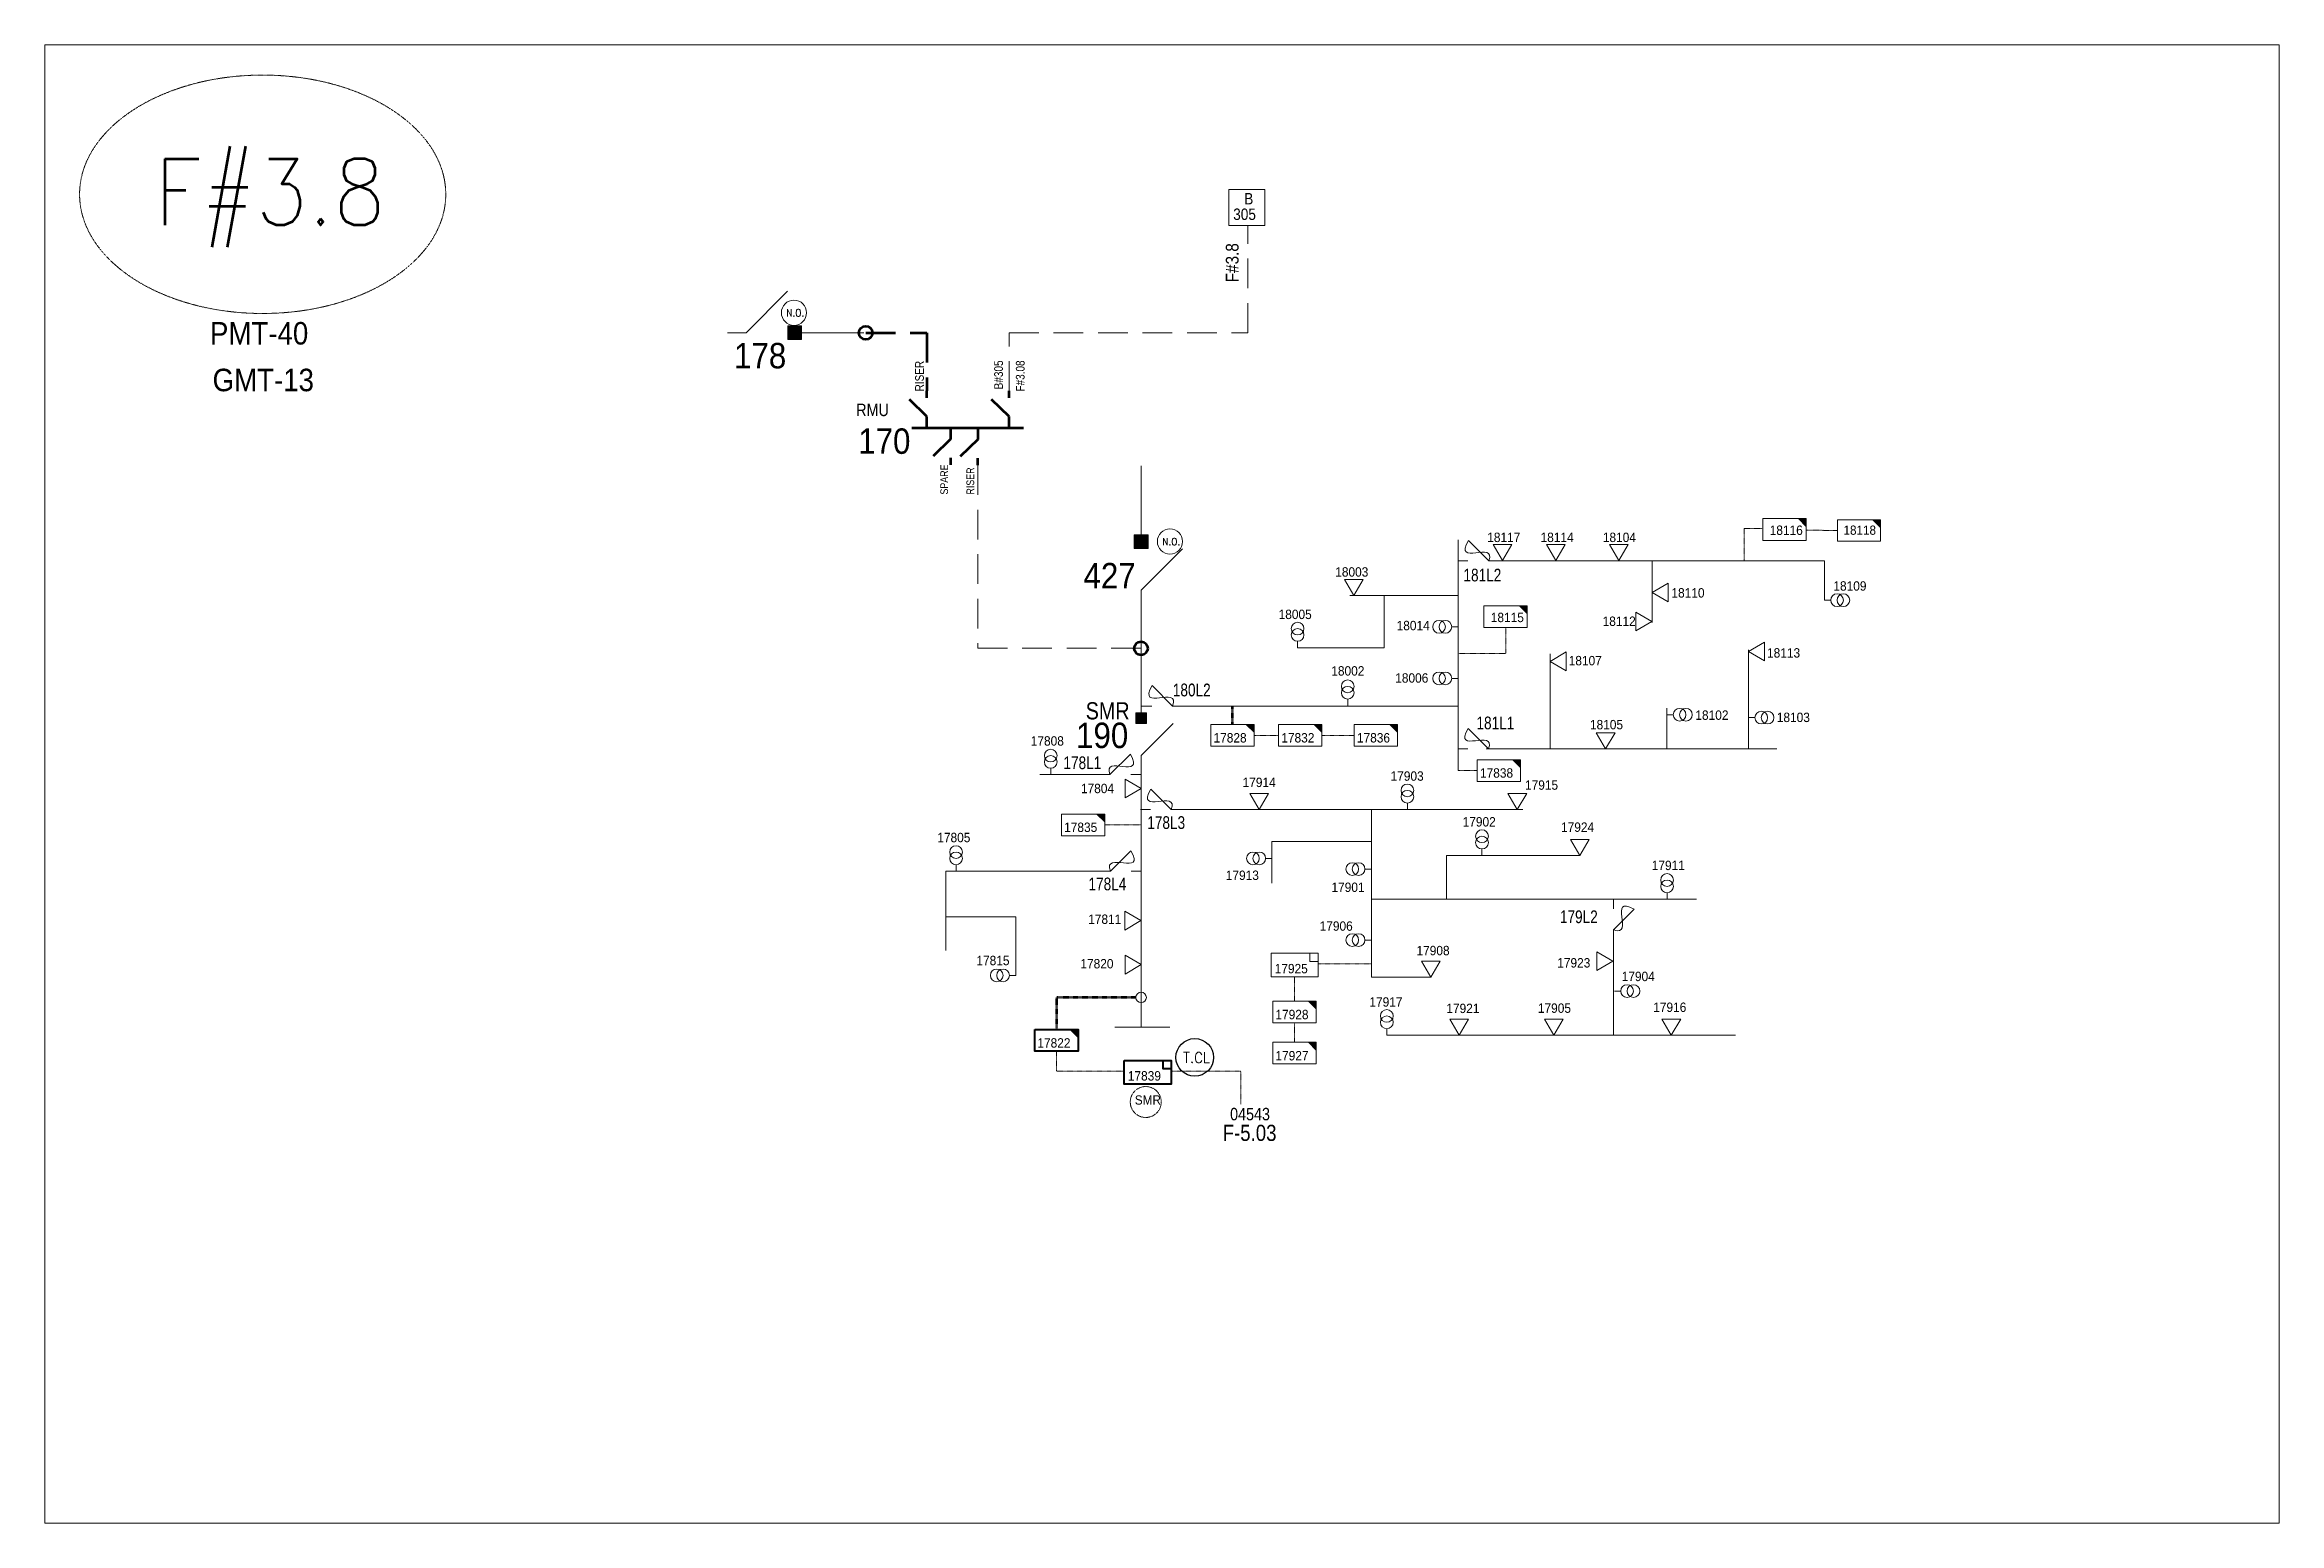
# Model space of a CAD drawing. Header units: metres. Extents: x 65984 to 144644, y -19036 to 23726.
# Drawn here: x 111707 to 112585, y 10792 to 11374 of the extents above; entities that cross this region are included whole.
import ezdxf
from ezdxf.enums import TextEntityAlignment as Align

# ---------------------------------------------------------------- set-up
doc = ezdxf.new("R2010")
doc.units = ezdxf.units.M
doc.header["$MEASUREMENT"] = 0
doc.linetypes.add('DGN Style 3', pattern=[0.013877, 0, -0.013877])
doc.linetypes.add('HIDDEN2', pattern=[2381.25, 1587.5, -793.75])
doc.layers.get('0').update_dxf_attribs({"color": 95, "lineweight": 40})
for name, color, linetype, lineweight in [('ABS', 7, 'Continuous', 40), ('ABS NUMBER', 112, 'Continuous', 30), ('d_eos', 111, 'Continuous', 40), ('d_eos no', 121, 'Continuous', 40), ('d_fco', 5, 'Continuous', 40), ('d_fco text', 95, 'Continuous', 40), ('d_oh branch', 94, 'Continuous', 40), ('d_switch', 95, 'Continuous', 40), ('d_tf', 1, 'Continuous', 40), ('d_tf no', 6, 'Continuous', 40), ('d_tf_200', 1, 'Continuous', 40), ('d_ug cable', 95, 'Continuous', 40), ('d_ug main line', 95, 'Continuous', 40), ('FDR  1  05', 172, 'Continuous', 40), ('fedr no', 95, 'Continuous', 40), ('GRID STATION 01', 7, 'Continuous', 40), ('Level 37', 7, 'Continuous', 0), ('O H MAIN FEEDER', 4, 'Continuous', 100), ('SW N O', 114, 'Continuous', 30)]:
    doc.layers.add(name, color=color, linetype=linetype, lineweight=lineweight)
doc.styles.add('NASKHF', font='naskhf.shx', dxfattribs={"height": 8})
doc.styles.add('Style-Arial', font='arial.ttf')
doc.styles.add('Style-ENGINEERING', font='ENGINEERING.shx')
doc.styles.add('Style-msdefault', font='msdefault.shx')
doc.styles.add('Style-STANDARD', font='STANDARD.shx')

msp = doc.modelspace()

# ---------------------------------------------------------------- texts
at = {"layer": 'ABS NUMBER', "color": 7, "lineweight": 13, "style": 'Style-Arial', "width": 0.88}
msp.add_text('178', height=10, dxfattribs=at).set_placement((111998.12, 11246.53), align=Align.RIGHT)
msp.add_text('427', height=10, dxfattribs=at).set_placement((112135.5, 11170.02), align=Align.TOP_RIGHT)
at = {"layer": 'ABS NUMBER', "color": 2, "lineweight": 13, "style": 'Style-Arial', "width": 0.88}
msp.add_text('190', height=10, dxfattribs=at).set_placement((112132.58, 11107.22), align=Align.TOP_RIGHT)
at = {"layer": 'd_eos no', "color": 7, "linetype": 'Continuous', "lineweight": 13, "style": 'Style-Arial', "width": 0.88}
for s, p in [('PMT-40', (111771.56, 11264.74)), ('GMT-13', (111772.58, 11246.38))]:
    msp.add_text(s, height=8.843, dxfattribs=at).set_placement(p, align=Align.TOP_LEFT)
at = {"layer": 'd_eos no', "color": 7, "linetype": 'Continuous', "lineweight": 140, "style": 'Style-Arial', "width": 0.88}
msp.add_text('170', height=10, dxfattribs=at).set_placement((112026.43, 11222.92), align=Align.TOP_LEFT)
at = {"layer": 'd_fco text', "color": 111, "linetype": 'Continuous', "lineweight": 13, "style": 'Style-msdefault', "width": 0.8}
for s, p in [('181L2', (112264.36, 11162.75)), ('180L2', (112150.11, 11117.59)), ('180L2', (112150.11, 11117.55)), ('178L3', (112140.06, 11065.43)), ('179L2', (112302.28, 11028.38))]:
    msp.add_text(s, height=5, dxfattribs=at).set_placement(p)
at = {"layer": 'd_fco text', "color": 7, "linetype": 'Continuous', "lineweight": 13, "style": 'Style-msdefault', "width": 0.8}
msp.add_text('181L1', height=5, dxfattribs=at).set_placement((112269.48, 11104.61))
at = {"layer": 'd_fco text', "color": 111, "linetype": 'Continuous', "lineweight": 13, "style": 'Style-msdefault', "width": 0.8}
for s, p in [('178L1', (112121.97, 11088.93)), ('178L4', (112131.82, 11041.29))]:
    msp.add_text(s, height=5, dxfattribs=at).set_placement(p, align=Align.RIGHT)
at = {"layer": 'd_switch', "color": 191, "linetype": 'Continuous', "lineweight": 30, "style": 'Style-ENGINEERING', "width": 0.857143}
for s, height, p in [('RISER', 3.43, (112048.79, 11237.48)), ('SPARE', 3.045, (112058.69, 11196.91)), ('RISER', 3.045, (112068.97, 11196.91))]:
    msp.add_text(s, height=height, rotation=90, dxfattribs=at).set_placement(p, align=Align.TOP_LEFT)
for s, p in [('B#305', (112079.87, 11249.65)), ('F#3.08', (112088.4, 11249.65))]:
    msp.add_text(s, height=3.43, rotation=90, dxfattribs=at).set_placement(p, align=Align.TOP_RIGHT)
at = {"layer": 'd_switch', "color": 2, "linetype": 'Continuous', "lineweight": 30, "ltscale": 0.9, "style": 'Style-ENGINEERING', "width": 0.857143}
msp.add_text('SMR', height=6.77, rotation=0.00263, dxfattribs=at).set_placement((112115.86, 11115.26), align=Align.TOP_LEFT)
at = {"layer": 'd_tf no', "color": 111, "linetype": 'Continuous', "lineweight": 13, "style": 'Style-msdefault', "width": 0.945946}
for s, height, p in [('18116', 3.7, (112384.76, 11184.73)), ('18118', 3.628, (112413.79, 11184.72)), ('18117', 3.7, (112273.71, 11181.93)), ('18114', 3.7, (112294.68, 11181.93)), ('18104', 3.7, (112319.16, 11181.93)), ('18003', 3.7, (112213.95, 11168.33)), ('18110', 3.7, (112346.13, 11160.11)), ('18109', 3.7, (112409.79, 11162.81)), ('18005', 3.7, (112191.69, 11151.65)), ('18115', 3.7, (112275.1, 11150.44)), ('18112', 3.7, (112319.07, 11148.94)), ('18107', 3.7, (112305.74, 11133.45)), ('18113', 3.7, (112383.71, 11136.49)), ('18002', 3.7, (112212.4, 11129.42)), ('18102', 3.7, (112355.53, 11112.02)), ('18103', 3.7, (112387.55, 11111.15)), ('17828', 3.7, (112166.1, 11103.11)), ('17832', 3.7, (112192.75, 11103.11)), ('17836', 3.7, (112222.48, 11103.11)), ('17903', 3.7, (112235.71, 11088.07)), ('17838', 3.7, (112270.86, 11089.28)), ('17804', 3.7, (112113.98, 11083.19)), ('17914', 3.7, (112177.53, 11085.59)), ('17915', 3.7, (112288.56, 11084.53)), ('17902', 3.7, (112264.04, 11070.07)), ('17805', 3.7, (112057.5, 11063.9)), ('17835', 3.7, (112107.37, 11067.93)), ('17924', 3.7, (112302.72, 11067.97)), ('17911', 3.7, (112338.38, 11052.95)), ('17913', 3.7, (112170.92, 11049.05)), ('17901', 3.7, (112212.47, 11044.34)), ('17811', 3.7, (112116.83, 11031.78)), ('17906', 3.7, (112207.82, 11029.09)), ('17908', 3.7, (112245.9, 11019.45)), ('17815', 3.7, (112072.88, 11015.54)), ('17820', 3.7, (112113.76, 11014.28)), ('17925', 3.7, (112190.15, 11012.35)), ('17923', 3.7, (112301.23, 11014.63)), ('17904', 3.7, (112326.57, 11009.28)), ('17917', 3.7, (112227.38, 10999.24)), ('17921', 3.7, (112257.63, 10996.72)), ('17905', 3.7, (112293.62, 10996.81)), ('17916', 3.7, (112338.97, 10997.16)), ('17927', 3.7, (112190.44, 10978.11))]:
    msp.add_text(s, height=height, dxfattribs=at).set_placement(p, align=Align.TOP_LEFT)
for s, p in [('18014', (112251.1, 11147.25)), ('18006', (112250.55, 11126.63))]:
    msp.add_text(s, height=3.7, dxfattribs=at).set_placement(p, align=Align.TOP_RIGHT)
for s, p in [('18105', (112314.09, 11104.58)), ('17808', (112094.25, 11098.18))]:
    msp.add_text(s, height=3.7, dxfattribs=at).set_placement(p)
at = {"layer": 'd_tf no', "color": 111, "linetype": 'Continuous', "lineweight": 40, "style": 'Style-msdefault', "width": 0.945946}
msp.add_text('17822', height=3.7, dxfattribs=at).set_placement((112096.85, 10983.13), align=Align.TOP_LEFT)
at = {"layer": 'd_tf no', "color": 2, "linetype": 'Continuous', "lineweight": 40, "style": 'Style-msdefault', "width": 0.945946}
msp.add_text('17839', height=3.7, dxfattribs=at).set_placement((112132.41, 10970.18), align=Align.TOP_LEFT)
at = {"layer": 'd_tf no', "color": 1, "linetype": 'Continuous', "lineweight": 40, "style": 'Style-msdefault', "width": 0.945946}
msp.add_text('SMR', height=3.652, dxfattribs=at).set_placement((112135.16, 10960.67), align=Align.TOP_LEFT)
at = {"layer": 'd_tf no', "color": 111, "linetype": 'Continuous', "lineweight": 13, "insert": (112190.44, 10994.3), "char_height": 3.7, "attachment_point": 1, "style": 'NASKHF'}
msp.add_mtext('\\Fmsdefault;\\H1x;\\W0.945946;17928\\P', dxfattribs=at)
at = {"layer": 'fedr no', "color": 6, "linetype": 'Continuous', "lineweight": 13, "insert": (111795.17, 11311.57), "char_height": 26.114, "attachment_point": 5, "style": 'Style-STANDARD'}
msp.add_mtext('F#3.8\\P', dxfattribs=at)
at = {"layer": 'GRID STATION 01', "color": 30, "linetype": 'Continuous', "lineweight": 13, "style": 'Style-msdefault', "width": 0.888889}
for s, p in [('B', (112178.17, 11315.48)), ('305', (112173.84, 11309.38))]:
    msp.add_text(s, height=4.5, dxfattribs=at).set_placement(p, align=Align.TOP_LEFT)
at = {"layer": 'GRID STATION 01', "color": 30, "linetype": 'Continuous', "lineweight": 13, "style": 'Style-msdefault', "width": 0.9}
msp.add_text('F#3.8', height=5, rotation=90, dxfattribs=at).set_placement((112170.94, 11280.37), align=Align.TOP_LEFT)
at = {"layer": 'Level 37', "color": 7, "linetype": 'Continuous', "lineweight": 100, "style": 'Style-msdefault', "width": 0.86}
for s, p in [('RMU', (112038.47, 11232.65)), ('04543', (112188.29, 10955.75))]:
    msp.add_text(s, height=4.9, rotation=0.00037, dxfattribs=at).set_placement(p, align=Align.TOP_RIGHT)
at = {"layer": 'Level 37', "color": 55, "linetype": 'Continuous', "lineweight": 100, "ltscale": 1.199674, "style": 'Style-msdefault', "width": 0.86}
msp.add_text('F-5.03 ', height=6.368, rotation=0.00037, dxfattribs=at).set_placement((112192.89, 10949.11), align=Align.TOP_RIGHT)

# ---------------------------------------------------------------- blocks, each defined once
blk = doc.blocks.new('ABS2_1_1')
at = {"color": 0, "linetype": 'ByBlock', "lineweight": -2, "ltscale": 500}
for q in [(-29900, 43500), (0, 0)]:
    blk.add_line((0, 13600), q, dxfattribs=at)
at = {"color": 0, "linetype": 'ByBlock', "lineweight": -2, "ltscale": 500, "flags": 128}
for points in [[(5000, 43600), (-5000, 43600), (-5000, 53600), (5000, 53600)], [(3791, 49653), (3791, 49653), (3791, 49653)]]:
    blk.add_lwpolyline(points, close=True, dxfattribs=at)
at = {"color": 0, "linetype": 'ByBlock', "lineweight": -2, "ltscale": 500}
for points in [[(5000, 43600), (-5000, 43600), (5000, 53600), (-5000, 53600)], [(3791, 49653), (3791, 49653), (3791, 49653)]]:
    blk.add_solid(points, dxfattribs=at)
blk = doc.blocks.new('*U1008')
at = {"layer": 'SW N O', "color": 3, "lineweight": 13, "ltscale": 0.426762}
blk.add_circle((0, 0), 16.8, dxfattribs=at)
at = {"layer": 'SW N O', "color": 3, "lineweight": 13, "style": 'Style-STANDARD'}
blk.add_text('N.O.', height=9.6, dxfattribs=at).set_placement((1.7, -0.2), align=Align.MIDDLE_CENTER)
blk = doc.blocks.new('TFU_122')
at = {"layer": 'd_tf_200', "color": 111, "linetype": 'Continuous', "lineweight": 13}
blk.add_line((0, 10), (0, 0), dxfattribs=at)
at = {"layer": 'd_tf_200', "color": 111, "linetype": 'Continuous', "lineweight": 13, "extrusion": (0, 0, -1)}
for centre in [(0, 30), (0, 20)]:
    blk.add_circle(centre, 10, dxfattribs=at)
blk = doc.blocks.new('TF_8')
at = {"color": 0, "linetype": 'ByBlock', "lineweight": -2}
blk.add_line((6.3, 4.95), (9.9, 1.35), dxfattribs=at)
blk.add_3dface([(-10.1, 4.95), (9.9, 4.95), (9.9, -5.05), (-10.1, -5.05)], dxfattribs=at)
blk = doc.blocks.new('exist.us-1000kva')
at = {"color": 0, "linetype": 'ByBlock', "lineweight": -2, "flags": 128}
blk.add_lwpolyline([(40, 12.9), (32.8, 20), (40, 20)], close=True, dxfattribs=at)
at = {"color": 0, "linetype": 'ByBlock', "lineweight": -2, "extrusion": (0, 0, -1)}
blk.add_solid([(-40, 12.9), (-32.8, 20), (-40, 20)], dxfattribs=at)
at = {"color": 0, "linetype": 'ByBlock', "lineweight": -2, "xscale": 2, "yscale": 2}
blk.add_blockref('TF_8', (20.2, 10.1), dxfattribs=at)
blk = doc.blocks.new('*U1175')
at = {"layer": 'd_fco', "color": 111, "linetype": 'Continuous', "lineweight": 13}
blk.add_line((-4.6, 4.2), (-10.1, 4.2), dxfattribs=at)
at = {"layer": 'd_fco', "color": 111, "linetype": 'Continuous', "lineweight": 13, "extrusion": (0, 0, -1), "flags": 128}
blk.add_lwpolyline([(-13, 4.2), (-7.1, 4.2), (4.4, -7.3)], dxfattribs=at)
at = {"layer": 'd_fco', "color": 111, "linetype": 'Continuous', "lineweight": 13}
blk.add_open_spline([(-4.4, -7.3), (-13, 7.7), (11.6, -7.7), (7.1, 4.2)], degree=3, dxfattribs=at)
blk = doc.blocks.new('*U1012')
at = {"layer": 'd_fco', "color": 7, "linetype": 'Continuous', "lineweight": 13}
blk.add_line((-4.6, 4.2), (-10.1, 4.2), dxfattribs=at)
at = {"layer": 'd_fco', "color": 7, "linetype": 'Continuous', "lineweight": 13, "flags": 128}
blk.add_lwpolyline([(13, 4.2), (7.1, 4.2), (-4.4, -7.3)], dxfattribs=at)
at = {"layer": 'd_fco', "color": 7, "linetype": 'Continuous', "lineweight": 13}
blk.add_open_spline([(-4.4, -7.3), (-13, 7.7), (11.6, -7.7), (7.1, 4.2)], degree=3, dxfattribs=at)
blk = doc.blocks.new('TF3')
at = {"color": 0, "linetype": 'ByBlock', "lineweight": -2}
for p, q in [((11.3, 9), (18.3, 9)), ((18.3, 9), (18.3, 2))]:
    blk.add_line(p, q, dxfattribs=at)
at = {"color": 0, "linetype": 'ByBlock', "lineweight": -2, "flags": 128}
blk.add_lwpolyline([(18.3, 2), (11.3, 2), (11.3, 9)], dxfattribs=at)
at = {"color": 0, "linetype": 'ByBlock', "lineweight": -2}
blk.add_3dface([(-21.7, 9), (18.3, 9), (18.3, -11), (-21.7, -11)], dxfattribs=at)
blk = doc.blocks.new('TRA1_1033')
at = {"layer": 'd_tf', "color": 111, "linetype": 'Continuous', "lineweight": 13, "ltscale": 0.000236361, "flags": 128}
blk.add_lwpolyline([(10, -17), (0, 0), (-10, -17)], close=True, dxfattribs=at)
blk = doc.blocks.new('TRA1_1032')
at = {"layer": 'd_tf', "color": 111, "linetype": 'Continuous', "lineweight": 13, "ltscale": 0.000236361, "xscale": 1.000046566207833, "yscale": 1.000046566207833, "zscale": 1.000046566207833, "rotation": 180}
blk.add_blockref('TRA1_1033', (0, 0), dxfattribs=at)
blk = doc.blocks.new('*U3379')
at = {"layer": 'SW N O', "color": 1, "ltscale": 0.426762}
blk.add_circle((0, 0), 16.8, dxfattribs=at)
at = {"layer": 'SW N O', "color": 1, "style": 'Style-STANDARD'}
blk.add_text('T.CL', height=9.6, dxfattribs=at).set_placement((1.7, -0.2), align=Align.MIDDLE_CENTER)

# ---------------------------------------------------------------- linework, layer by layer
at = {"layer": 'd_eos', "color": 7, "linetype": 'Continuous', "lineweight": 211, "ltscale": 0.625574}
for p, q in [((112053.39, 11234.91), (112053.39, 11237.68)), ((112085.72, 11234.91), (112085.72, 11237.68)), ((112053.38, 11227.62), (112046.52, 11234.28)), ((112053.38, 11223.06), (112053.38, 11227.62)), ((112085.71, 11227.61), (112078.85, 11234.27)), ((112085.71, 11223.06), (112085.71, 11227.61)), ((112091.35, 11223.06), (112047.52, 11223.06)), ((112062.71, 11223.2), (112062.71, 11218.64)), ((112073.41, 11223.06), (112073.41, 11218.5)), ((112062.71, 11218.64), (112055.84, 11211.98)), ((112062.71, 11211.35), (112062.71, 11208.58)), ((112073.41, 11218.5), (112066.55, 11211.84)), ((112073.41, 11208.44), (112073.41, 11211.21))]:
    msp.add_line(p, q, dxfattribs=at)
at = {"layer": 'd_oh branch', "color": 111, "linetype": 'Continuous', "lineweight": 13}
for p, q in [((112262.27, 11179.15), (112262.27, 11088.35)), ((112276.39, 11170.81), (112406.26, 11170.81)), ((112338.59, 11146.66), (112338.59, 11170.81)), ((112406.26, 11155.38), (112406.26, 11170.81)), ((112219.68, 11157.27), (112262.27, 11157.27)), ((112233.19, 11157.27), (112233.19, 11136.7)), ((112199.12, 11136.7), (112233.19, 11136.7)), ((112298.42, 11096.91), (112298.42, 11134.26)), ((112376.41, 11096.91), (112376.41, 11135.79)), ((112149.99, 11113.75), (112262.27, 11113.75)), ((112344.32, 11096.91), (112344.32, 11112.85)), ((112273.32, 11096.91), (112387.54, 11096.91)), ((112274.43, 11096.91), (112333.12, 11096.91)), ((112097.83, 11086.78), (112123.96, 11086.78)), ((112152.26, 11073.04), (112287.65, 11073.04)), ((112228.25, 11073.04), (112228.25, 11007.11)), ((112188.99, 11060.52), (112228.25, 11060.52)), ((112188.99, 11060.52), (112188.99, 11044.05)), ((112257.66, 11054.94), (112257.66, 11037.84)), ((112257.66, 11054.94), (112310.25, 11054.94)), ((112060.87, 11048.82), (112121.44, 11048.82)), ((112060.87, 11017.66), (112060.87, 11048.82)), ((112228.25, 11037.84), (112355.98, 11037.84)), ((112060.87, 11030.87), (112088.38, 11030.87)), ((112088.38, 11007.81), (112088.38, 11030.87)), ((112323.39, 10984.38), (112323.39, 11022.69)), ((112228.25, 11007.11), (112251.54, 11007.11)), ((112234.23, 10984.38), (112371.28, 10984.38))]:
    msp.add_line(p, q, dxfattribs=at)
at = {"layer": 'd_ug cable', "color": 111, "linetype": 'DGN Style 3', "lineweight": 13}
for p, q in [((112411.38, 11182.83), (112399.12, 11182.85)), ((112182.07, 11102.22), (112191.66, 11102.22)), ((112208.73, 11102.22), (112221.39, 11102.22)), ((112123.34, 11067.03), (112137.5, 11067.03)), ((112228.26, 11012.4), (112207.24, 11012.4)), ((112197.97, 10997.74), (112197.97, 11007.25)), ((112197.97, 10981.55), (112197.97, 10989.18))]:
    msp.add_line(p, q, dxfattribs=at)
at = {"layer": 'd_ug cable', "color": 1, "linetype": 'DGN Style 3', "lineweight": 13}
for p, q in [((112176.88, 10970.23), (112149.5, 10970.23)), ((112176.88, 10957.2), (112176.88, 10970.23))]:
    msp.add_line(p, q, dxfattribs=at)
at = {"layer": 'd_ug cable', "color": 111, "linetype": 'DGN Style 3', "lineweight": 13, "flags": 128}
for points in [[(112382.05, 11183.62), (112374.74, 11183.62), (112374.74, 11170.81)], [(112281.01, 11144.61), (112281.01, 11134.42), (112262.27, 11134.42)], [(112262.27, 11088.35), (112269.77, 11088.35)], [(112130.96, 10970.23), (112104.37, 10970.23), (112104.37, 10978.04)]]:
    msp.add_lwpolyline(points, dxfattribs=at)
at = {"layer": 'd_ug cable', "color": 111, "linetype": 'DGN Style 3', "lineweight": 100, "flags": 128}
for points in [[(112173.54, 11106.48), (112173.54, 11113.75)], [(112135.59, 10999.17), (112104.37, 10999.17), (112104.37, 10986.57)]]:
    msp.add_lwpolyline(points, dxfattribs=at)
at = {"layer": 'd_ug cable', "color": 7, "linetype": 'Continuous', "lineweight": 13}
msp.add_circle((112137.64, 10999.17), 2.05, dxfattribs=at)
at = {"layer": 'd_ug cable', "color": 2, "linetype": 'DGN Style 3', "lineweight": 13}
msp.add_circle((112139.46, 10958.05), 6.09, dxfattribs=at)
at = {"layer": 'd_ug main line', "color": 30, "linetype": 'HIDDEN2', "lineweight": 13, "ltscale": 0.00735}
for points in [[(112085.72, 11237.68), (112085.72, 11260.54), (112179.58, 11260.54), (112179.58, 11302.7)], [(112073.41, 11208.44), (112073.41, 11136.49), (112137.64, 11136.49)]]:
    msp.add_lwpolyline(points, dxfattribs=at)
at = {"layer": 'd_ug main line', "color": 30, "linetype": 'HIDDEN2', "lineweight": 140, "ltscale": 0.00735}
msp.add_lwpolyline([(112029.38, 11260.48), (112053.39, 11260.48), (112053.39, 11237.68)], dxfattribs=at)
at = {"layer": 'fedr no', "color": 82, "linetype": 'DGN Style 3', "lineweight": 13, "true_color": 0x1dc70e}
msp.add_ellipse((111792.28, 11314.98), major_axis=(71.98, 0), ratio=0.651175, dxfattribs=at)
at = {"layer": 'GRID STATION 01', "color": 30, "lineweight": 13, "ltscale": 0.379284, "flags": 128}
msp.add_lwpolyline([(112186.31, 11316.9), (112172.12, 11316.9), (112172.12, 11302.7), (112186.31, 11302.7)], close=True, dxfattribs=at)
at = {"layer": 'O H MAIN FEEDER', "color": 30, "lineweight": 13, "ltscale": 30}
msp.add_line((112028.57, 11260.54), (112004.37, 11260.54), dxfattribs=at)
at = {"layer": 'O H MAIN FEEDER', "color": 111, "lineweight": 13, "ltscale": 30}
for p, q in [((112137.64, 11181.35), (112137.64, 11208.15)), ((112137.64, 11108.98), (112137.64, 11151.91)), ((112137.64, 10987.53), (112137.64, 11089.75)), ((112127.24, 10987.53), (112148.99, 10987.53))]:
    msp.add_line(p, q, dxfattribs=at)
at = {"layer": 'O H MAIN FEEDER', "color": 140, "linetype": 'Continuous', "lineweight": 13, "flags": 128}
msp.add_lwpolyline([(111706.58, 11373.8), (112585.11, 11373.8), (112585.11, 10792.39), (111706.58, 10792.39)], close=True, dxfattribs=at)
at = {"layer": 'O H MAIN FEEDER', "color": 30, "lineweight": 211, "ltscale": 0.488306}
for centre in [(112029.38, 11260.48), (112137.62, 11136.43)]:
    msp.add_circle(centre, 2.66, dxfattribs=at)
at = {"layer": 'O H MAIN FEEDER', "color": 30, "lineweight": 13, "ltscale": 0.488306}
msp.add_circle((112029.4, 11260.54), 2.66, dxfattribs=at)

# ---------------------------------------------------------------- block references
at = {"layer": 'ABS', "color": 7, "linetype": 'Continuous', "lineweight": 13, "ltscale": 0.812883, "xscale": 0.0005446322480400586, "zscale": 0.000360672857092237}
for p, yscale, rotation in [((111974.96, 11260.54), 0.0005446322480400586, 269.9999928006755), ((112137.64, 11151.91), -0.000544632248040059, 180.0000071993245)]:
    msp.add_blockref('ABS2_1_1', p, dxfattribs=dict(at, yscale=yscale, rotation=rotation))
at = {"layer": 'ABS', "color": 2, "linetype": 'Continuous', "lineweight": 13, "ltscale": 0.689829, "xscale": 0.0004209625230331561, "yscale": -0.0004209625230331563, "zscale": 0.000360672857092237, "rotation": 180.0000071993245}
msp.add_blockref('ABS2_1_1', (112137.64, 11088.52), dxfattribs=at)
at = {"layer": 'd_fco', "color": 111, "linetype": 'Continuous', "lineweight": 13, "extrusion": (0, 0, -1), "xscale": 0.7, "yscale": 0.7, "zscale": 0.7}
for p, rotation in [((-112269.36, 11173.75), 180.0000000006002), ((-112145.04, 11116.7), 180.0000000006002), ((-112144.5, 11075.98), 180.0000000006002), ((-112326.35, 11030.75), 270.0000000006001)]:
    msp.add_blockref('*U1175', p, dxfattribs=dict(at, rotation=rotation))
at = {"layer": 'd_fco', "color": 7, "linetype": 'Continuous', "lineweight": 13, "extrusion": (0, 0, -1), "xscale": 0.7, "yscale": 0.7, "zscale": 0.7, "rotation": 180.0000000006002}
msp.add_blockref('*U1012', (-112269.25, 11099.85), dxfattribs=at)
at = {"layer": 'd_fco', "color": 111, "linetype": 'Continuous', "lineweight": 13, "xscale": 0.7, "yscale": 0.7, "zscale": 0.7, "rotation": 180.0000000006002}
for p in [(112130.35, 11089.73), (112130.55, 11051.77)]:
    msp.add_blockref('*U1175', p, dxfattribs=at)
at = {"layer": 'd_tf', "color": 111, "linetype": 'Continuous', "lineweight": 13, "ltscale": 0.000236361, "extrusion": (0, 0, -1), "xscale": 0.37, "yscale": 0.37, "zscale": 0.37}
for p in [(-112279.71, 11170.97), (-112300.68, 11170.97), (-112325.42, 11170.97), (-112346.08, 10984.39)]:
    msp.add_blockref('TRA1_1032', p, dxfattribs=at)
at = {"layer": 'd_tf', "color": 111, "linetype": 'Continuous', "lineweight": 13, "ltscale": 0.000236361, "xscale": 0.37, "yscale": 0.37, "zscale": 0.37}
for p, rotation in [((112221.25, 11157.2), 359.9999999999999), ((112338.6, 11158.36), 269.9999999999999), ((112298.43, 11131.31), 269.9999999999999), ((112376.43, 11135.18), 269.9999999999999), ((112184.08, 11073.04), 359.9999999999999), ((112299.89, 10984.39), 359.9999999999999)]:
    msp.add_blockref('TRA1_1032', p, dxfattribs=dict(at, rotation=rotation))
at = {"layer": 'd_tf', "color": 111, "linetype": 'Continuous', "lineweight": 13, "ltscale": 0.000236361, "extrusion": (0, 0, -1), "xscale": 0.37, "yscale": 0.37, "zscale": 0.37}
for p, rotation in [((-112338.37, 11147), 270.0000000000001), ((-112320.27, 11096.92), 359.9999999999999), ((-112137.63, 11081.36), 269.9999999999999), ((-112285.52, 11073.04), 359.9999999999999), ((-112310.13, 11054.94), 359.9999999999999), ((-112137.5, 11029.36), 269.9999999999999), ((-112323.14, 11013.41), 269.9999999999999), ((-112137.63, 11012.06), 269.9999999999999), ((-112251.55, 11007.11), 359.9999999999999), ((-112262.71, 10984.38), 359.9999999999999)]:
    msp.add_blockref('TRA1_1032', p, dxfattribs=dict(at, rotation=rotation))
at = {"layer": 'd_tf no', "color": 2, "linetype": 'Continuous', "lineweight": 40, "xscale": 0.4635965117171412, "yscale": 0.4635965117171412, "zscale": 0.1300771388769227, "rotation": 359.9999999999999}
msp.add_blockref('TF3', (112141.02, 10970.18), dxfattribs=at)
at = {"layer": 'd_tf_200', "color": 111, "linetype": 'Continuous', "lineweight": 13, "xscale": 0.25, "yscale": 0.25, "zscale": 0.25}
for p, rotation in [((112406.26, 11155.38), 269.9999999999999), ((112344.32, 11110.34), 269.9999999999999), ((112376.42, 11109.22), 269.9999999999999), ((112242.32, 11073.06), 359.9999999999999), ((112189.07, 11053.83), 89.9999999999999), ((112228.12, 11049.63), 89.9999999999999), ((112344.4, 11037.84), 359.9999999999999), ((112228.12, 11021.7), 89.9999999999999), ((112088.38, 11007.81), 89.99999999999994), ((112323.71, 11001.65), 269.9999999999999)]:
    msp.add_blockref('TFU_122', p, dxfattribs=dict(at, rotation=rotation))
at = {"layer": 'd_tf_200', "color": 111, "linetype": 'Continuous', "lineweight": 13, "extrusion": (0, 0, -1), "xscale": 0.25, "yscale": 0.25, "zscale": 0.25}
for p, rotation in [((-112199.13, 11136.7), 359.9999999999999), ((-112262.29, 11144.9), 269.9999999999999), ((-112218.86, 11113.99), 359.9999999999999), ((-112262.29, 11124.63), 269.9999999999999), ((-112102.09, 11086.78), 359.9999999999999), ((-112271.65, 11055.08), 359.9999999999999), ((-112234.23, 10984.38), 359.9999999999999)]:
    msp.add_blockref('TFU_122', p, dxfattribs=dict(at, rotation=rotation))
msp.add_blockref('TFU_122', (-112064.87, 11048.82), dxfattribs=at)
at = {"layer": 'FDR  1  05', "color": 111, "linetype": 'Continuous', "lineweight": 13, "rotation": 359.9999999999999}
for name, p, xscale, yscale, zscale in [('exist.us-1000kva', (112382.05, 11178.9), 0.4267622666565712, 0.4267622666565712, 0.4267622666565712), ('exist.us-1000kva', (112411.42, 11178.54), 0.4228829770885609, 0.4228829770885609, 0.3840860399909141), ('exist.us-1000kva', (112272.4, 11144.61), 0.4267622666565712, 0.4267622666565712, 0.4267622666565712), ('exist.us-1000kva', (112165, 11097.95), 0.4267622666565712, 0.4267622666565712, 0.4267622666565712), ('exist.us-1000kva', (112191.66, 11097.95), 0.4267622666565712, 0.4267622666565712, 0.4267622666565712), ('exist.us-1000kva', (112221.39, 11097.95), 0.4267622666565712, 0.4267622666565712, 0.4267622666565712), ('exist.us-1000kva', (112269.77, 11084.12), 0.4267622666565712, 0.4267622666565712, 0.4267622666565712), ('exist.us-1000kva', (112106.27, 11062.76), 0.4267622666565712, 0.4267622666565712, 0.4267622666565712), ('TF3', (112198.76, 11012.35), 0.4635965117171412, 0.4635965117171412, 0.1300771388769227), ('exist.us-1000kva', (112189.44, 10989.2), 0.4267622666565712, 0.4267622666565712, 0.4267622666565712), ('exist.us-1000kva', (112189.44, 10973.01), 0.4267622666565712, 0.4267622666565712, 0.4267622666565712)]:
    msp.add_blockref(name, p, dxfattribs=dict(at, xscale=xscale, yscale=yscale, zscale=zscale))
at = {"layer": 'FDR  1  05', "color": 111, "linetype": 'Continuous', "lineweight": 40, "xscale": 0.4267622666565712, "yscale": 0.4267622666565712, "zscale": 0.4267622666565712, "rotation": 359.9999999999999}
msp.add_blockref('exist.us-1000kva', (112095.84, 10978.04), dxfattribs=at)
at = {"layer": 'SW N O', "color": 3, "lineweight": 13, "xscale": 0.2950694635422144, "yscale": 0.2950694635422144, "zscale": 0.2950694635422144}
for p in [(112001.16, 11268.4), (112148.98, 11178.45), (112148.98, 11178.45)]:
    msp.add_blockref('*U1008', p, dxfattribs=at)
at = {"layer": 'SW N O', "color": 1, "xscale": 0.4400001052394572, "yscale": 0.4400001052394572, "zscale": 0.4400001052394572}
msp.add_blockref('*U3379', (112158.72, 10975.6), dxfattribs=at)

msp.set_redraw_order([(e.dxf.handle, doc.entitydb.next_handle()) for e in msp.query("TEXT MTEXT ATTDEF DIMENSION ARC_DIMENSION")])  # texts and dimensions are drawn at this point

doc.saveas('drawing.dxf')
